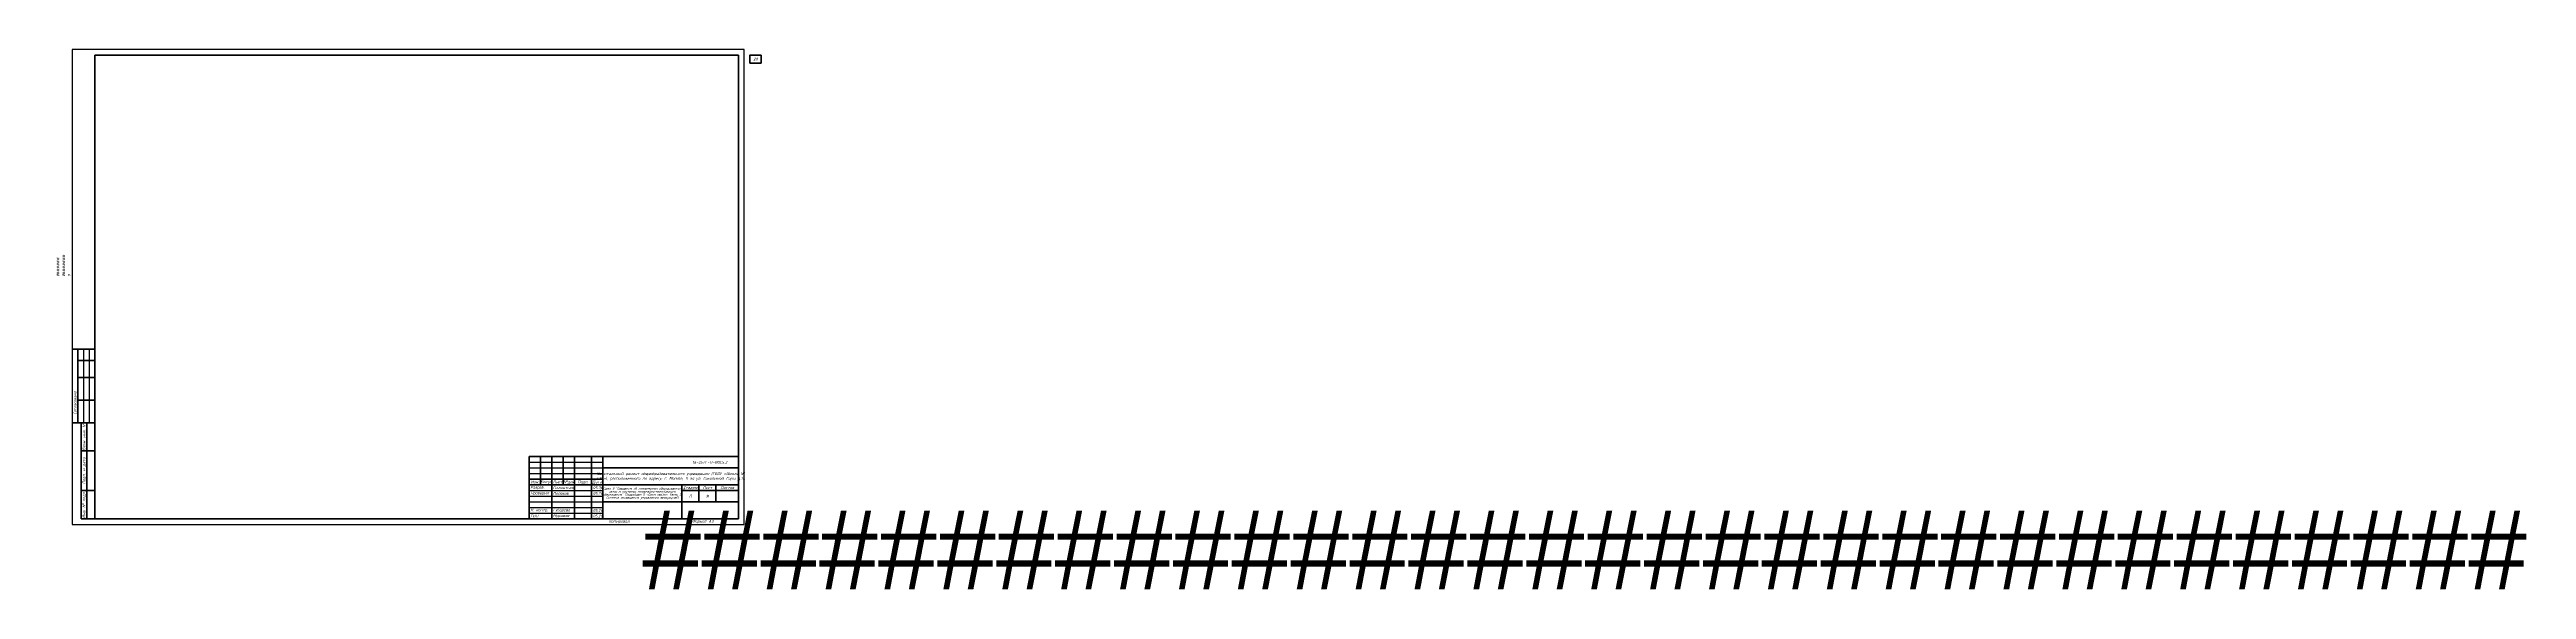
# Paper-space layout '5 Условные графические обозначения' of a CAD drawing. Extents: x -20 to 2169, y -58 to 420.
import ezdxf
from ezdxf.enums import TextEntityAlignment as Align

# ---------------------------------------------------------------- set-up
doc = ezdxf.new("R2018")
doc.units = 0
doc.header["$LTSCALE"] = 100
doc.set_wipeout_variables(frame=1)
doc.styles.add('ISOCPEUR', font='isocpeui.ttf', dxfattribs={"height": 250})
doc.styles.get("Standard").update_dxf_attribs({"font": 'arial.ttf'})

# ---------------------------------------------------------------- blocks, each defined once
blk = doc.blocks.new('*U250')
at = {"linetype": 'Continuous', "lineweight": 25}
for p, q in [((594, 420), (0, 420)), ((0, 420), (0, 0)), ((594, 0), (594, 420)), ((10, 155), (10, 90)), ((15, 155), (15, 90)), ((404, 55), (469, 55)), ((404, 50), (469, 50)), ((404, 45), (469, 45)), ((404, 30), (469, 30)), ((404, 25), (469, 25)), ((0, 0), (594, 0)), ((404, 20), (469, 20)), ((404, 15), (469, 15)), ((404, 10), (469, 10))]:
    blk.add_line(p, q, dxfattribs=at)
at = {"linetype": 'Continuous', "lineweight": 60}
for p, q in [((589, 415), (20, 415)), ((20, 415), (20, 5)), ((589, 5), (589, 415)), ((20, 155), (0, 155)), ((5, 155), (5, 90)), ((20, 145), (5, 145)), ((20, 130), (5, 130)), ((20, 110), (5, 110)), ((20, 90), (0, 90)), ((8, 90), (8, 5)), ((13, 90), (13, 5)), ((8, 65), (20, 65)), ((404, 60), (589, 60)), ((404, 5), (404, 60)), ((414, 60), (414, 35)), ((424, 60), (424, 5)), ((434, 60), (434, 35)), ((444, 60), (444, 5)), ((459, 60), (459, 5)), ((469, 5), (469, 60)), ((469, 50), (589, 50)), ((589, 5), (589, 60)), ((8, 30), (20, 30)), ((404, 40), (469, 40)), ((404, 35), (589, 35)), ((539, 35), (539, 5)), ((539, 30), (589, 30)), ((554, 35), (554, 20)), ((569, 35), (569, 20)), ((8, 5), (20, 5)), ((20, 5), (589, 5)), ((469, 20), (589, 20))]:
    blk.add_line(p, q, dxfattribs=at)
at = {"linetype": 'Continuous', "lineweight": 40}
blk.add_line((539, 5), (539, 35), dxfattribs=at)
at = {"lineweight": 60}
blk.add_lwpolyline([(599, 408), (609, 408), (609, 415), (599, 415)], close=True, dxfattribs=at)
at = {"linetype": 'Continuous', "rotation": 90, "style": 'ISOCPEUR'}
for s, insert, char_height, width, attachment_point in [('########################', (-12.5, 176), 2.5, 19, 4), ('#####', (-12.5, 215), 2.5, 10, 5), ('#########################', (-7.5, 176), 2.5, 19, 4), ('#####', (-7.5, 215), 2.5, 10, 5), ('#####', (-2.5, 215), 2.5, 10, 5), ('Согласовано', (-17.5, 172.5), 3, 35, 5), ('Гл. спец ВК', (-12.5, 156), 2.5, 19, 4), ('#####', (-12.5, 150), 2.5, 10, 5), ('Гл. спец ЭОМ', (-7.5, 156), 2.5, 19, 4), ('######################', (-7.5, 111), 2.5, 19, 4), ('#####', (-7.5, 150), 2.5, 10, 5), ('########################', (-2.5, 111), 2.5, 19, 4), ('#####', (-2.5, 150), 2.5, 10, 5), ('######', (-12.5, 111), 2.5, 19, 4), ('Гл. спец ОВ', (-2.5, 91), 2.5, 19, 4), ('Согласовано', (2.5, 107.5), 2.5, 35, 5), ('ГАП', (-12.5, 91), 2.5, 19, 4), ('Гл. констр. ', (-7.5, 91), 2.5, 19, 4), ('Взам. инв. №', (10.5, 77.5), 2.5, 25, 5), ('Подп. и дата', (10.5, 47.5), 2.5, 35, 5), ('Инв. № подл.', (10.5, 17.5), 2.5, 25, 5)]:
    blk.add_mtext(s, dxfattribs=dict(at, insert=insert, char_height=char_height, width=width, attachment_point=attachment_point))
at = {"linetype": 'Continuous', "char_height": 2.5, "style": 'ISOCPEUR'}
for s, insert, width, attachment_point in [('Капитальный ремонт общеобразовательного учреждения (ГБОУ «Школа № 429»), расположенного по адресу: г. Москва, 5-ая ул. Соколиной Горы д.14', (529, 42.5), 120, 5), ('16-25/Г-П–ИОС5.2', (579, 55), 110, 6), ('Разраб.', (405, 32.5), 19, 4), ('Проверил', (405, 27.5), 19, 4), ('Силантьев', (425, 32.5), 19, 4), ('Поляков', (425, 27.5), 19, 4), ('05.26', (460.3, 32.5), 10, 4), ('05.26', (460.3, 27.5), 10, 4), ('П', (546.5, 25), 15, 5), ('Н. контр.', (405, 12.5), 19, 4), ('ГИП', (405, 7.5), 19, 4), ('Губарева', (425, 12.5), 19, 4), ('Мурашов', (425, 7.5), 19, 4), ('05.26', (460.3, 12.5), 10, 4), ('05.26', (460.3, 7.4), 10, 4), ('Копировал', (483.5, 2.5), 25, 5), ('Формат', (554.5, 2.5), 16, 5)]:
    blk.add_mtext(s, dxfattribs=dict(at, insert=insert, width=width, attachment_point=attachment_point))
at = {"char_height": 2.5, "attachment_point": 5, "style": 'ISOCPEUR'}
for s, insert, width in [('Изм.', (409, 37.5), 10), ('Кол.уч', (419, 37.5), 10), ('Лист', (429, 37.5), 10), ('№док', (439, 37.5), 10), ('Подп.', (451.5, 37.5), 15), ('Дата', (464, 37.5), 10), ('Стадия', (546.5, 32.5), 15), ('Лист', (561.5, 32.5), 15), ('Листов', (579, 32.5), 20)]:
    blk.add_mtext(s, dxfattribs=dict(at, insert=insert, width=width))
at = {"linetype": 'Continuous', "insert": (504, 27.5), "char_height": 2, "width": 70, "attachment_point": 5, "line_spacing_factor": 0.8, "style": 'ISOCPEUR'}
blk.add_mtext('Раздел 5 "Сведения об инженерном оборудовании, о сетях и системах инженерно‐технического обеспечения" Подраздел 5 «Сети связи» Часть 2. Система оповещения управления эвакуацией', dxfattribs=at)
at = {"style": 'ISOCPEUR'}
for tag, p in [('Сквозная_нумерация', (604, 411.5)), ('Форма3_номер_листа', (561.5, 25)), ('Форма3_количество_листов', (579, 25))]:
    blk.add_attdef(tag, text='', height=2.5, dxfattribs=at).set_placement(p, align=Align.MIDDLE_CENTER)
blk.add_attdef('Форма3_дополнительный_шифр', text='', height=2.5, dxfattribs=at).set_placement((579, 55), align=Align.MIDDLE_LEFT)
at = {"lineweight": 30, "flags": 104}
blk.add_attdef('Форма3_наименование_чертежа', text='', height=2.5, dxfattribs=at).set_placement((504, 12.5), align=Align.MIDDLE_CENTER)
at = {"style": 'ISOCPEUR', "flags": 8}
blk.add_attdef('Формат', (562.5, 1.5), '', height=2.5, dxfattribs=at)
blk.add_wipeout([(-20, 220), (-0.5, 220), (-0.5, 90), (-20, 90)])

psp = doc.layouts.new('5 Условные графические обозначения')

# ---------------------------------------------------------------- block references
ref = psp.add_blockref('*U250', (0, 0))
ref.add_attrib('Формат', 'А3', (562.5, 1.5), dxfattribs={"height": 2.5, "style": 'ISOCPEUR'})
ref.add_attrib('Форма3_номер_листа', '#', dxfattribs={"height": 2.5, "style": 'ISOCPEUR'}).set_placement((561.5, 25), align=Align.MIDDLE_CENTER)
lines = psp.add_mtext('################################', dxfattribs={"insert": (504, 12.5), "char_height": 70, "attachment_point": 1})
ref.add_attrib('Форма3_наименование_чертежа', '', (504, 12.5), dxfattribs={"flags": 104}).embed_mtext(lines)
ref.add_attrib('Сквозная_нумерация', '20', dxfattribs={"height": 2.5, "style": 'ISOCPEUR'}).set_placement((604, 411.5), align=Align.MIDDLE_CENTER)

doc.saveas('drawing.dxf')
